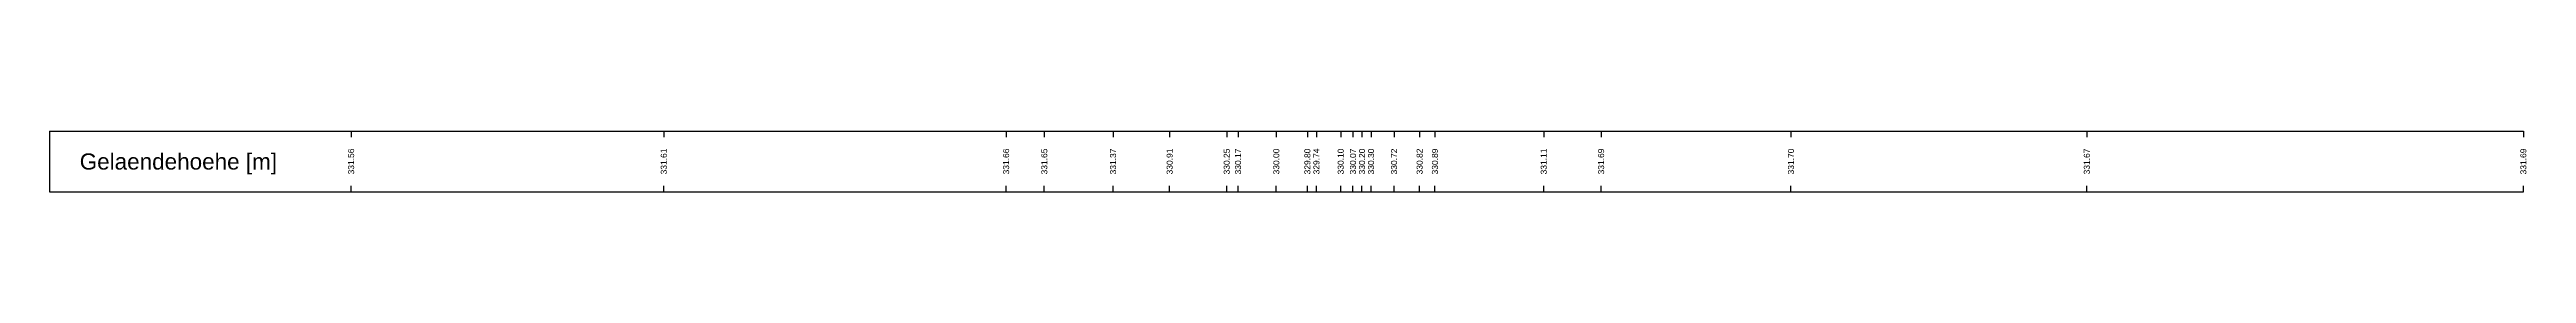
# Model space of a CAD drawing. Header units: millimetres. Extents: x -8 to 79, y -83 to 317.
# Drawn here: x -7.5 to 54.1, y 204.8 to 206.2 of the extents above; entities that cross this region are included whole.
import ezdxf
from ezdxf.enums import TextEntityAlignment as Align

# ---------------------------------------------------------------- set-up
doc = ezdxf.new("R2010")
doc.units = ezdxf.units.MM
doc.styles.get("Standard").update_dxf_attribs({"font": 'arial.ttf'})

msp = doc.modelspace()

# ---------------------------------------------------------------- texts
for s, p in [('331.56', (0, 205.5)), ('331.61', (7.775, 205.5)), ('331.66', (16.289, 205.5)), ('331.65', (17.238, 205.5)), ('331.37', (18.949, 205.5)), ('330.91', (20.355, 205.5)), ('330.25', (21.775, 205.5)), ('330.17', (22.057, 205.5)), ('330.00', (23.007, 205.5)), ('329.80', (23.781, 205.5)), ('329.74', (24.006, 205.5)), ('330.10', (24.61, 205.5)), ('330.07', (24.914, 205.5)), ('330.20', (25.139, 205.5)), ('330.30', (25.364, 205.5)), ('330.72', (25.936, 205.5)), ('330.82', (26.572, 205.5)), ('330.89', (26.953, 205.5)), ('331.11', (29.658, 205.5)), ('331.69', (31.086, 205.5)), ('331.70', (35.807, 205.5)), ('331.67', (43.165, 205.5)), ('331.69', (54.021, 205.5))]:
    msp.add_text(s, height=0.15, rotation=90).set_placement(p, align=Align.MIDDLE)
msp.add_text('Gelaendehoehe [m]', height=0.4).set_placement((-6.75, 205.5), align=Align.MIDDLE_LEFT)

# ---------------------------------------------------------------- linework, layer by layer
at = {"layer": 'band'}
for p, q in [((0, 206.25), (0, 206.1)), ((7.775, 206.25), (7.775, 206.1)), ((16.289, 206.25), (16.289, 206.1)), ((17.238, 206.25), (17.238, 206.1)), ((18.949, 206.25), (18.949, 206.1)), ((20.355, 206.25), (20.355, 206.1)), ((21.775, 206.25), (21.775, 206.1)), ((22.057, 206.25), (22.057, 206.1)), ((23.007, 206.25), (23.007, 206.1)), ((23.781, 206.25), (23.781, 206.1)), ((24.006, 206.25), (24.006, 206.1)), ((24.61, 206.25), (24.61, 206.1)), ((24.914, 206.25), (24.914, 206.1)), ((25.139, 206.25), (25.139, 206.1)), ((25.364, 206.25), (25.364, 206.1)), ((25.936, 206.25), (25.936, 206.1)), ((26.572, 206.25), (26.572, 206.1)), ((26.953, 206.25), (26.953, 206.1)), ((29.658, 206.25), (29.658, 206.1)), ((31.086, 206.25), (31.086, 206.1)), ((35.807, 206.25), (35.807, 206.1)), ((43.165, 206.25), (43.165, 206.1)), ((54.021, 206.25), (54.021, 206.1)), ((0, 204.75), (0, 204.9)), ((7.775, 204.75), (7.775, 204.9)), ((16.289, 204.75), (16.289, 204.9)), ((17.238, 204.75), (17.238, 204.9)), ((18.949, 204.75), (18.949, 204.9)), ((20.355, 204.75), (20.355, 204.9)), ((21.775, 204.75), (21.775, 204.9)), ((22.057, 204.75), (22.057, 204.9)), ((23.007, 204.75), (23.007, 204.9)), ((23.781, 204.75), (23.781, 204.9)), ((24.006, 204.75), (24.006, 204.9)), ((24.61, 204.75), (24.61, 204.9)), ((24.914, 204.75), (24.914, 204.9)), ((25.139, 204.75), (25.139, 204.9)), ((25.364, 204.75), (25.364, 204.9)), ((25.936, 204.75), (25.936, 204.9)), ((26.572, 204.75), (26.572, 204.9)), ((26.953, 204.75), (26.953, 204.9)), ((29.658, 204.75), (29.658, 204.9)), ((31.086, 204.75), (31.086, 204.9)), ((35.807, 204.75), (35.807, 204.9)), ((43.165, 204.75), (43.165, 204.9)), ((54.021, 204.75), (54.021, 204.9))]:
    msp.add_line(p, q, dxfattribs=at)
at = {"layer": 'frame'}
for p, q in [((-7.5, 206.25), (54.021, 206.25)), ((-7.5, 206.25), (-7.5, 204.75)), ((-7.5, 204.75), (54.021, 204.75))]:
    msp.add_line(p, q, dxfattribs=at)

msp.set_redraw_order([(e.dxf.handle, doc.entitydb.next_handle()) for e in msp.query("TEXT MTEXT ATTDEF DIMENSION ARC_DIMENSION")])  # texts and dimensions are drawn at this point

doc.saveas('drawing.dxf')
